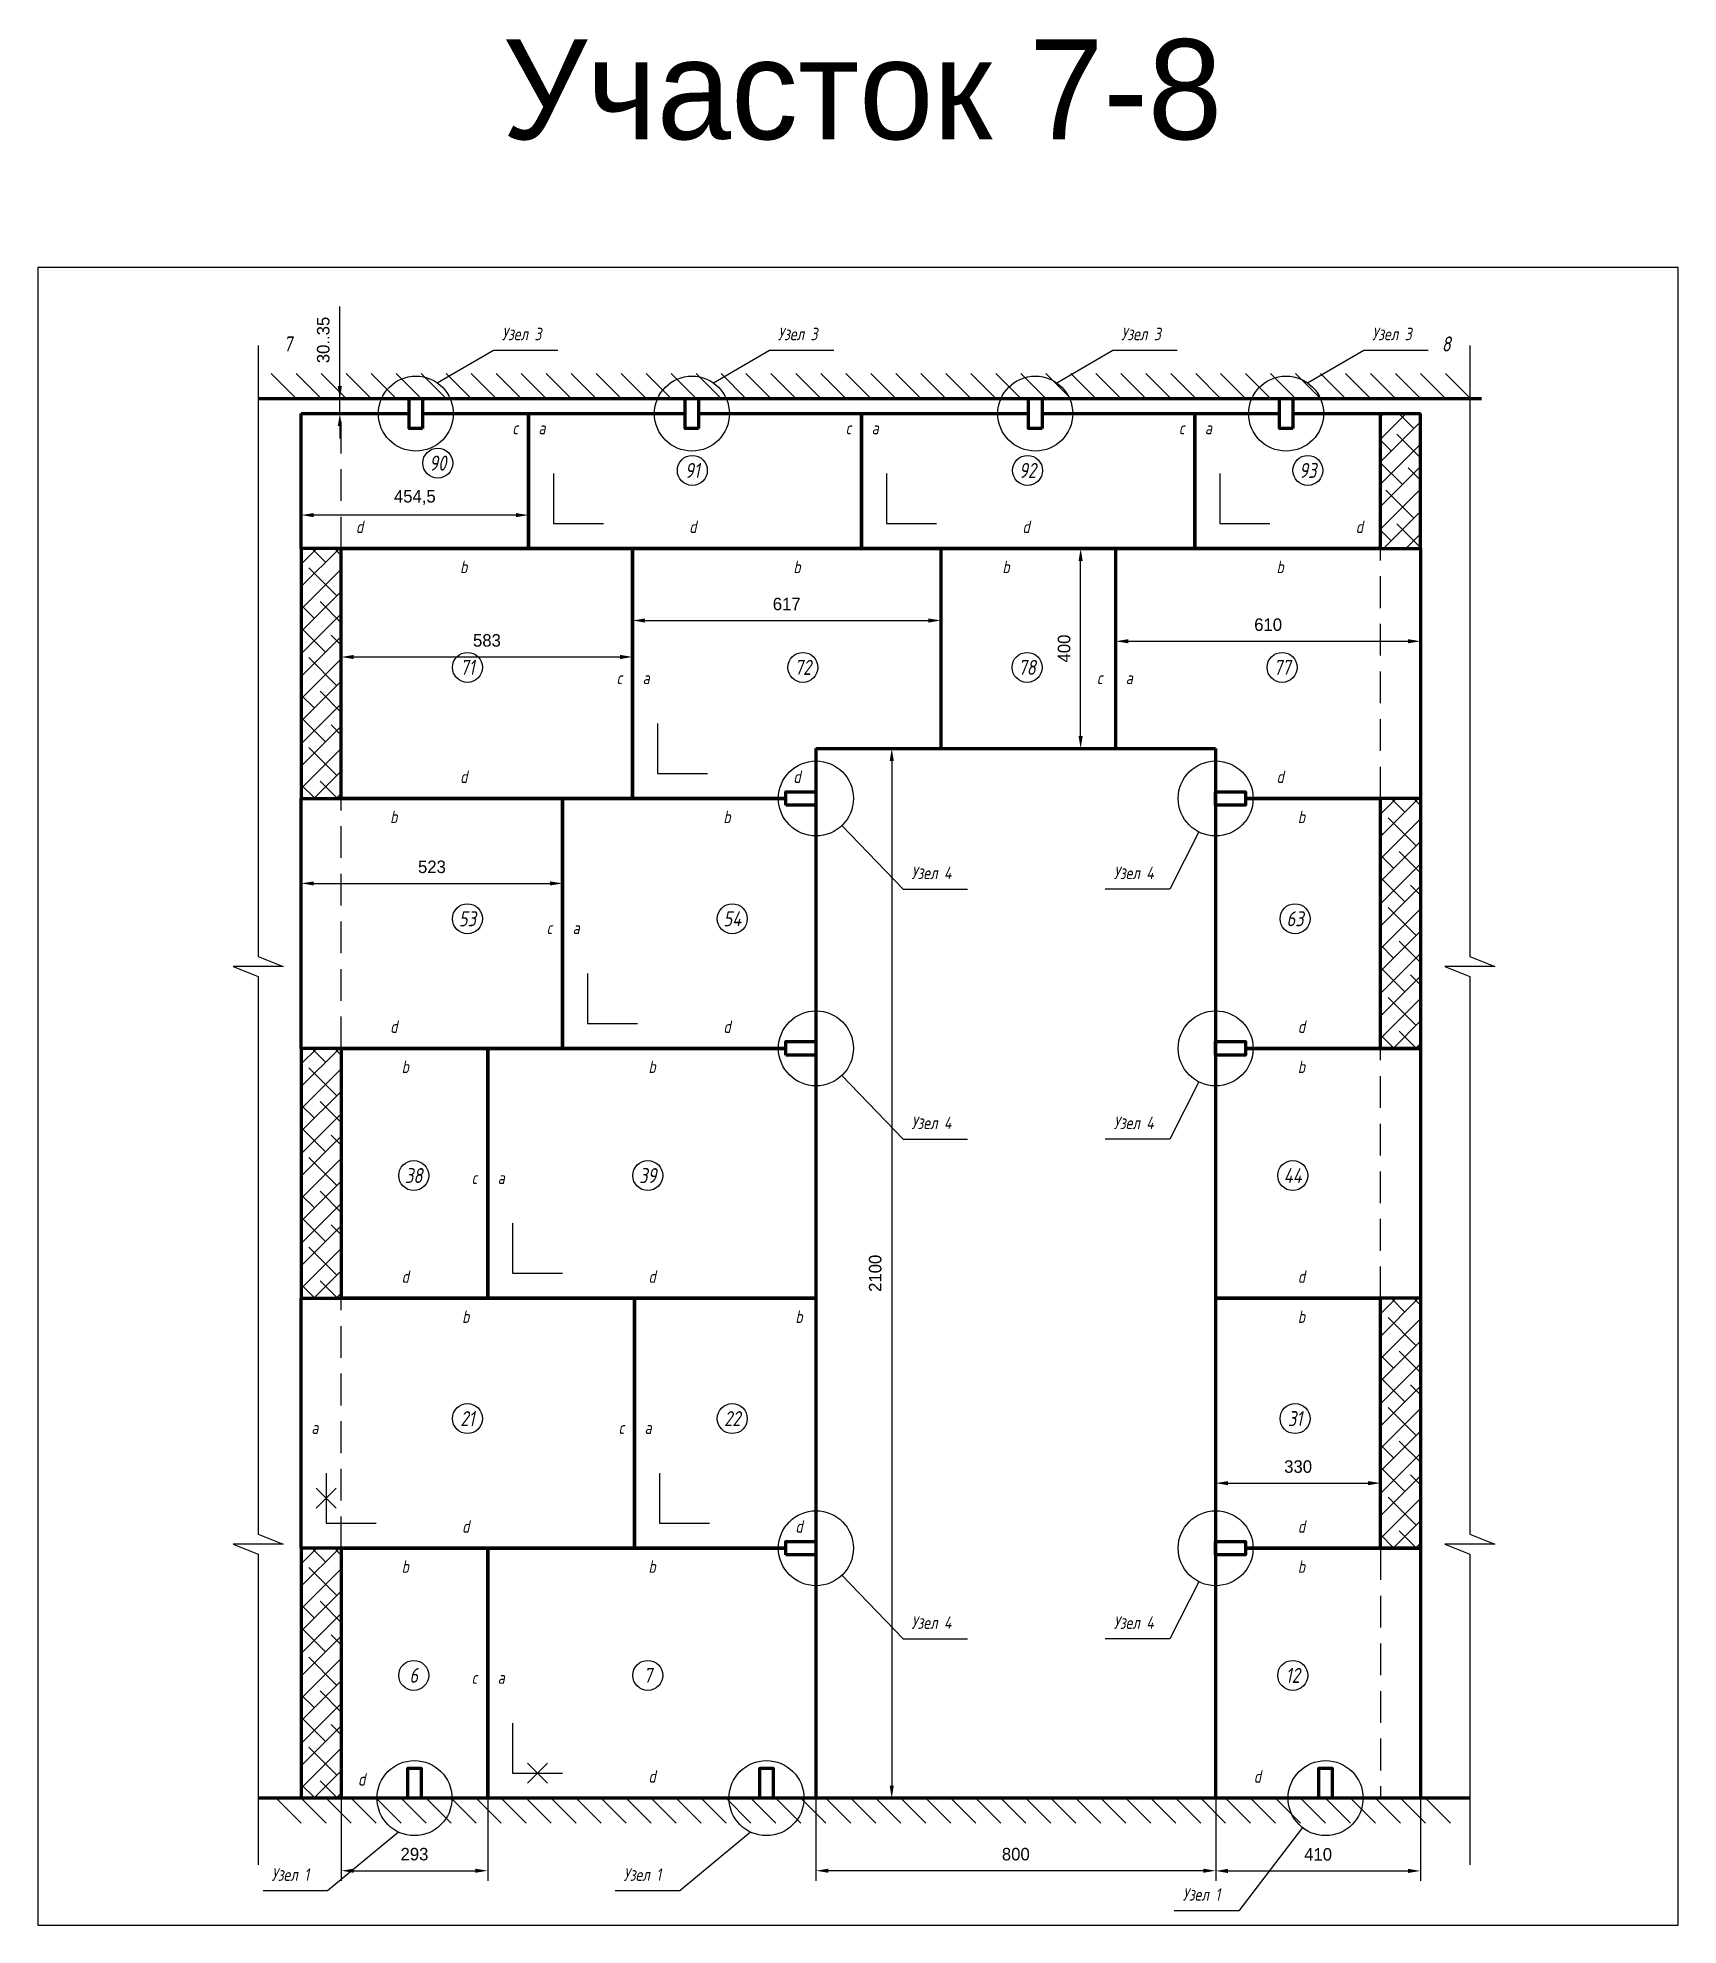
# Model space of a CAD drawing. Header units: millimetres. Extents: x 2143 to 79549, y -71394 to 24143.
# Drawn here: x 62308 to 65591, y -11571 to -7794 of the extents above; entities that cross this region are included whole.
import ezdxf
from ezdxf.enums import TextEntityAlignment as Align

# ---------------------------------------------------------------- set-up
doc = ezdxf.new("R2010")
doc.units = ezdxf.units.MM
doc.header["$PDMODE"] = 34
doc.header["$PDSIZE"] = 50
doc.linetypes.add('DASHED', pattern=[19.05, 12.7, -6.35])
doc.layers.add('01 Перегородки', color=7, linetype='Continuous')
doc.layers.add('100 noprint', color=1, linetype='Continuous', plot=False)
doc.styles.get("Standard").update_dxf_attribs({"font": 'Ubuntu-R.ttf'})
doc.styles.add('ГОСТ-ISOCPEUR', font='isocpeui.ttf', dxfattribs={"width": 0.8})
doc.dimstyles.new('ISO-25', dxfattribs={"dimtxt": 2.5, "dimasz": 2.5, "dimexe": 1.25, "dimexo": 0.625, "dimtad": 1, "dimtxsty": 'Standard', "dimcen": 2.5, "dimadec": 0, "dimazin": 0, "dimtfac": 1, "dimtmove": 0, "dimatfit": 3, "dimfxl": 1, "dimarcsym": 0})

msp = doc.modelspace()

# ---------------------------------------------------------------- texts
at = {"layer": '01 Перегородки', "linetype": 'Continuous', "style": 'ГОСТ-ISOCPEUR', "width": 0.8}
for s, p in [('Узел 3', (63236.963, -8399.436)), ('Узел 3', (63789.491, -8399.436)), ('Узел 3', (64476.648, -8399.436)), ('Узел 3', (64978.696, -8399.436)), ('Узел 4', (64056.654, -9477.63)), ('Узел 4', (64461.508, -9477.63)), ('Узел 4', (64056.654, -9977.63)), ('Узел 4', (64461.508, -9977.63)), ('Узел 4', (64056.654, -10977.63)), ('Узел 4', (64461.508, -10977.63)), ('Узел 1', (62776.126, -11481.736)), ('Узел 1', (63480.655, -11481.736)), ('Узел 1', (64599.626, -11521.32))]:
    msp.add_text(s, height=25, dxfattribs=at).set_placement(p)
at = {"layer": '01 Перегородки', "style": 'ГОСТ-ISOCPEUR', "width": 0.8}
for s, height, p in [('7', 30, (62808.537, -8406.742)), ('8', 30, (65127.218, -8406.742)), ('c', 25, (63263.653, -8575.001)), ('a', 25, (63317.163, -8575.001)), ('c', 25, (63930.653, -8575.001)), ('a', 25, (63984.163, -8575.001)), ('c', 25, (64597.653, -8575.001)), ('a', 25, (64651.163, -8575.001)), ('90', 30, (63108.755, -8645.244)), ('91', 30, (63618.215, -8659.879)), ('92', 30, (64289.11, -8659.879)), ('93', 30, (64850.031, -8659.879)), ('d', 25, (62952.227, -8772.677)), ('d', 25, (63619.227, -8772.677)), ('d', 25, (64286.227, -8772.677)), ('d', 25, (64953.227, -8772.677)), ('b', 25, (63160.727, -8852.902)), ('b', 25, (63827.727, -8852.902)), ('b', 25, (64246.057, -8852.902)), ('b', 25, (64794.727, -8852.902)), ('71', 30, (63168.087, -9053.874)), ('72', 30, (63839.386, -9053.874)), ('78', 30, (64288.139, -9053.874)), ('77', 30, (64798.608, -9053.874)), ('c', 25, (63472.153, -9075.001)), ('a', 25, (63525.663, -9075.001)), ('c', 25, (64433.447, -9075.001)), ('a', 25, (64492.663, -9075.001)), ('d', 25, (63160.727, -9272.677)), ('d', 25, (63827.727, -9272.677)), ('d', 25, (64794.727, -9272.677)), ('b', 25, (63020.727, -9352.902)), ('b', 25, (63687.727, -9352.902)), ('b', 25, (64837.389, -9352.902)), ('53', 30, (63168.087, -9556.849)), ('54', 30, (63698.177, -9556.849)), ('63', 30, (64824.466, -9556.849)), ('c', 25, (63332.153, -9575.001)), ('a', 25, (63385.663, -9575.001)), ('d', 25, (63020.727, -9772.677)), ('d', 25, (63687.727, -9772.677)), ('d', 25, (64837.389, -9772.677)), ('b', 25, (63043.745, -9852.902)), ('b', 25, (63537.727, -9852.902)), ('b', 25, (64837.389, -9852.902)), ('38', 30, (63060.594, -10070.571)), ('c', 25, (63182.153, -10075.001)), ('a', 25, (63235.663, -10075.001)), ('39', 30, (63529.069, -10070.571)), ('44', 30, (64819.855, -10070.571)), ('d', 25, (63043.745, -10272.677)), ('d', 25, (63537.727, -10272.677)), ('d', 25, (64837.389, -10272.677)), ('b', 25, (63831.727, -10352.902)), ('b', 25, (64837.389, -10352.902)), ('21', 30, (63168.087, -10556.849)), ('a', 25, (63529.663, -10575.001)), ('22', 30, (63698.177, -10556.849)), ('31', 30, (64824.466, -10556.849)), ('d', 25, (63831.727, -10772.677)), ('d', 25, (64837.389, -10772.677)), ('b', 25, (63043.745, -10852.902)), ('b', 25, (63537.727, -10852.902)), ('b', 25, (64837.389, -10852.902)), ('6', 30, (63060.594, -11070.571)), ('7', 30, (63529.069, -11070.571)), ('12', 30, (64819.855, -11070.571)), ('c', 25, (63182.153, -11075.001)), ('a', 25, (63235.663, -11075.001)), ('d', 25, (62956.423, -11278.377)), ('d', 25, (63537.727, -11272.677)), ('d', 25, (64749.154, -11272.677))]:
    msp.add_text(s, height=height, dxfattribs=at).set_placement(p, align=Align.MIDDLE)
at = {"layer": '100 noprint', "color": 1}
msp.add_text('Участок 7-8', height=200, dxfattribs=at).set_placement((63237.827, -7997.214))

# ---------------------------------------------------------------- blocks, each defined once
blk = doc.blocks.new('плита')
at = {"lineweight": 70}
blk.add_lwpolyline([(0, 500), (667, 500), (667, 0), (0, 0)], close=True, dxfattribs=at)
blk.add_lwpolyline([(50, 150), (50, 50), (150, 50)])
at = {"style": 'ГОСТ-ISOCPEUR', "width": 0.8}
for s, p in [('b', (329.1, 463.3)), ('a', (27.1, 241.2)), ('c', (640.6, 241.2)), ('d', (329.1, 43.5))]:
    blk.add_text(s, height=25, dxfattribs=at).set_placement(p, align=Align.MIDDLE)
blk = doc.blocks.new('подрезка')
for p, q in [((-20, 20), (20, -20)), ((20, 20), (-20, -20))]:
    blk.add_line(p, q)
blk = doc.blocks.new('*D304')
at = {"layer": '01 Перегородки', "color": 0, "lineweight": -2}
for p, q in [((64215.6, -9216.2), (63997.3, -9216.2)), ((64017.3, -9241.2), (64017.3, -11291.2)), ((64215.6, -11316.2), (63997.3, -11316.2))]:
    blk.add_line(p, q, dxfattribs=at)
at = {"layer": '01 Перегородки', "color": 0}
for points in [[(64021.5, -9241.2), (64013.2, -9241.2), (64017.3, -9216.2)], [(64013.2, -11291.2), (64021.5, -11291.2), (64017.3, -11316.2)]]:
    blk.add_solid(points, dxfattribs=at)
at = {"layer": 'Defpoints', "color": 0}
for p in [(64215.6, -9216.2), (64017.3, -11316.2), (64215.6, -11316.2)]:
    blk.add_point(p, dxfattribs=at)
at = {"layer": '01 Перегородки', "color": 0, "insert": (63984.3, -10266.2), "char_height": 25, "attachment_point": 5, "rotation": 90}
blk.add_mtext('2100', dxfattribs=at)
blk = doc.blocks.new('*D305')
at = {"layer": '01 Перегородки', "color": 0, "lineweight": -2}
for p, q in [((64665.6, -11316.2), (64665.6, -11481.8)), ((65075.6, -11316.2), (65075.6, -11481.8)), ((64690.6, -11461.8), (65050.6, -11461.8))]:
    blk.add_line(p, q, dxfattribs=at)
at = {"layer": '01 Перегородки', "color": 0}
for points in [[(64690.6, -11457.7), (64690.6, -11466), (64665.6, -11461.8)], [(65050.6, -11466), (65050.6, -11457.7), (65075.6, -11461.8)]]:
    blk.add_solid(points, dxfattribs=at)
at = {"layer": 'Defpoints', "color": 0}
for p in [(64665.6, -11316.2), (65075.6, -11316.2), (65075.6, -11461.8)]:
    blk.add_point(p, dxfattribs=at)
at = {"layer": '01 Перегородки', "color": 0, "insert": (64870.6, -11428.8), "char_height": 25, "attachment_point": 5}
blk.add_mtext('410', dxfattribs=at)
blk = doc.blocks.new('*D306')
at = {"layer": '01 Перегородки', "color": 0, "lineweight": -2}
for p, q in [((63865.6, -11316.2), (63865.6, -11481.4)), ((64665.6, -11316.2), (64665.6, -11481.4)), ((64640.6, -11461.4), (63890.6, -11461.4))]:
    blk.add_line(p, q, dxfattribs=at)
at = {"layer": '01 Перегородки', "color": 0}
for points in [[(63890.6, -11457.3), (63890.6, -11465.6), (63865.6, -11461.4)], [(64640.6, -11465.6), (64640.6, -11457.3), (64665.6, -11461.4)]]:
    blk.add_solid(points, dxfattribs=at)
at = {"layer": 'Defpoints', "color": 0}
for p in [(63865.6, -11316.2), (64665.6, -11316.2), (63865.6, -11461.4)]:
    blk.add_point(p, dxfattribs=at)
at = {"layer": '01 Перегородки', "color": 0, "insert": (64265.6, -11428.4), "char_height": 25, "attachment_point": 5}
blk.add_mtext('800', dxfattribs=at)
blk = doc.blocks.new('*D309')
at = {"layer": '01 Перегородки', "color": 0, "lineweight": -2}
for p, q in [((62912.7, -8546.2), (62912.7, -8331.7)), ((62835.6, -8516.2), (62932.7, -8516.2)), ((62912.7, -8546.2), (62912.7, -8516.2)), ((62835.6, -8546.2), (62932.7, -8546.2)), ((62912.7, -8571.2), (62912.7, -8596.2))]:
    blk.add_line(p, q, dxfattribs=at)
at = {"layer": '01 Перегородки', "color": 0}
for points in [[(62908.5, -8491.2), (62916.9, -8491.2), (62912.7, -8516.2)], [(62916.9, -8571.2), (62908.5, -8571.2), (62912.7, -8546.2)]]:
    blk.add_solid(points, dxfattribs=at)
at = {"layer": 'Defpoints', "color": 0}
for p in [(62835.6, -8516.2), (62912.7, -8516.2), (62835.6, -8546.2)]:
    blk.add_point(p, dxfattribs=at)
at = {"layer": '01 Перегородки', "color": 0, "insert": (62879.6, -8398.9), "char_height": 25, "attachment_point": 5, "rotation": 90}
blk.add_mtext('30..35', dxfattribs=at)
blk = doc.blocks.new('*D329')
at = {"layer": '01 Перегородки', "color": 0, "lineweight": -2}
for p, q in [((62915.6, -11316.2), (62915.6, -11481.4)), ((63208.6, -11316.2), (63208.6, -11481.4)), ((62940.6, -11461.4), (63183.6, -11461.4))]:
    blk.add_line(p, q, dxfattribs=at)
at = {"layer": '01 Перегородки', "color": 0}
for points in [[(62940.6, -11457.3), (62940.6, -11465.6), (62915.6, -11461.4)], [(63183.6, -11465.6), (63183.6, -11457.3), (63208.6, -11461.4)]]:
    blk.add_solid(points, dxfattribs=at)
at = {"layer": 'Defpoints', "color": 0}
for p in [(62915.6, -11316.2), (63208.6, -11316.2), (63208.6, -11461.4)]:
    blk.add_point(p, dxfattribs=at)
at = {"layer": '01 Перегородки', "color": 0, "insert": (63062.1, -11428.4), "char_height": 25, "attachment_point": 5}
blk.add_mtext('293', dxfattribs=at)
blk = doc.blocks.new('*D337')
at = {"layer": '01 Перегородки', "color": 0, "lineweight": -2}
for p, q in [((64665.6, -10816.2), (64665.6, -10666)), ((64690.6, -10686), (64970.6, -10686)), ((64995.6, -10816.2), (64995.6, -10666))]:
    blk.add_line(p, q, dxfattribs=at)
at = {"layer": '01 Перегородки', "color": 0}
for points in [[(64690.6, -10681.9), (64690.6, -10690.2), (64665.6, -10686)], [(64970.6, -10690.2), (64970.6, -10681.9), (64995.6, -10686)]]:
    blk.add_solid(points, dxfattribs=at)
at = {"layer": 'Defpoints', "color": 0}
for p in [(64995.6, -10686), (64665.6, -10816.2), (64995.6, -10816.2)]:
    blk.add_point(p, dxfattribs=at)
at = {"layer": '01 Перегородки', "color": 0, "insert": (64830.6, -10653), "char_height": 25, "attachment_point": 5}
blk.add_mtext('330', dxfattribs=at)
blk = doc.blocks.new('*D341')
at = {"layer": '01 Перегородки', "color": 0, "lineweight": -2}
for p, q in [((62915.6, -9316.2), (62915.6, -9013.1)), ((63498.6, -9316.2), (63498.6, -9013.1)), ((62940.6, -9033.1), (63473.6, -9033.1))]:
    blk.add_line(p, q, dxfattribs=at)
at = {"layer": '01 Перегородки', "color": 0}
for points in [[(62940.6, -9029), (62940.6, -9037.3), (62915.6, -9033.1)], [(63473.6, -9037.3), (63473.6, -9029), (63498.6, -9033.1)]]:
    blk.add_solid(points, dxfattribs=at)
at = {"layer": 'Defpoints', "color": 0}
for p in [(63498.6, -9033.1), (62915.6, -9316.2), (63498.6, -9316.2)]:
    blk.add_point(p, dxfattribs=at)
at = {"layer": '01 Перегородки', "color": 0, "insert": (63207.1, -9000.1), "char_height": 25, "attachment_point": 5}
blk.add_mtext('583', dxfattribs=at)
blk = doc.blocks.new('*D342')
at = {"layer": '01 Перегородки', "color": 0, "lineweight": -2}
for p, q in [((63498.6, -9315.6), (63498.6, -8940.1)), ((64115.6, -9216.2), (64115.6, -8940.1)), ((63523.6, -8960.1), (64090.6, -8960.1))]:
    blk.add_line(p, q, dxfattribs=at)
at = {"layer": '01 Перегородки', "color": 0}
for points in [[(63523.6, -8956), (63523.6, -8964.3), (63498.6, -8960.1)], [(64090.6, -8964.3), (64090.6, -8956), (64115.6, -8960.1)]]:
    blk.add_solid(points, dxfattribs=at)
at = {"layer": 'Defpoints', "color": 0}
for p in [(64115.6, -8960.1), (64115.6, -9216.2), (63498.6, -9315.6)]:
    blk.add_point(p, dxfattribs=at)
at = {"layer": '01 Перегородки', "color": 0, "insert": (63807.1, -8927.3), "char_height": 25, "attachment_point": 5}
blk.add_mtext('617', dxfattribs=at)
blk = doc.blocks.new('*D344')
at = {"layer": '01 Перегородки', "color": 0, "lineweight": -2}
for p, q in [((64465.6, -9216.2), (64465.6, -8981.7)), ((65075.6, -9216.2), (65075.6, -8981.7)), ((64490.6, -9001.7), (65050.6, -9001.7))]:
    blk.add_line(p, q, dxfattribs=at)
at = {"layer": '01 Перегородки', "color": 0}
for points in [[(64490.6, -8997.5), (64490.6, -9005.8), (64465.6, -9001.7)], [(65050.6, -9005.8), (65050.6, -8997.5), (65075.6, -9001.7)]]:
    blk.add_solid(points, dxfattribs=at)
at = {"layer": 'Defpoints', "color": 0}
for p in [(65075.6, -9001.7), (64465.6, -9216.2), (65075.6, -9216.2)]:
    blk.add_point(p, dxfattribs=at)
at = {"layer": '01 Перегородки', "color": 0, "insert": (64770.6, -8968.6), "char_height": 25, "attachment_point": 5}
blk.add_mtext('610', dxfattribs=at)
blk = doc.blocks.new('*D345')
at = {"layer": '01 Перегородки', "color": 0, "lineweight": -2}
for p, q in [((62835.6, -9566.2), (62835.6, -9466.1)), ((63358.6, -9566.2), (63358.6, -9466.1)), ((62860.6, -9486.1), (63333.6, -9486.1))]:
    blk.add_line(p, q, dxfattribs=at)
at = {"layer": '01 Перегородки', "color": 0}
for points in [[(62860.6, -9482), (62860.6, -9490.3), (62835.6, -9486.1)], [(63333.6, -9490.3), (63333.6, -9482), (63358.6, -9486.1)]]:
    blk.add_solid(points, dxfattribs=at)
at = {"layer": 'Defpoints', "color": 0}
for p in [(63358.6, -9486.1), (62835.6, -9566.2), (63358.6, -9566.2)]:
    blk.add_point(p, dxfattribs=at)
at = {"layer": '01 Перегородки', "color": 0, "insert": (63097.1, -9453.1), "char_height": 25, "attachment_point": 5}
blk.add_mtext('523', dxfattribs=at)
blk = doc.blocks.new('*D349')
at = {"layer": '01 Перегородки', "color": 0, "lineweight": -2}
for p, q in [((64265.6, -8816.2), (64415.4, -8816.2)), ((64395.4, -9191.2), (64395.4, -8841.2)), ((64265.6, -9216.2), (64415.4, -9216.2))]:
    blk.add_line(p, q, dxfattribs=at)
at = {"layer": '01 Перегородки', "color": 0}
for points in [[(64399.5, -8841.2), (64391.2, -8841.2), (64395.4, -8816.2)], [(64391.2, -9191.2), (64399.5, -9191.2), (64395.4, -9216.2)]]:
    blk.add_solid(points, dxfattribs=at)
at = {"layer": 'Defpoints', "color": 0}
for p in [(64265.6, -8816.2), (64395.4, -8816.2), (64265.6, -9216.2)]:
    blk.add_point(p, dxfattribs=at)
at = {"layer": '01 Перегородки', "color": 0, "insert": (64362.3, -9016.2), "char_height": 25, "attachment_point": 5, "rotation": 90}
blk.add_mtext('400', dxfattribs=at)
blk = doc.blocks.new('*D352')
at = {"layer": '01 Перегородки', "color": 0, "lineweight": -2}
for p, q in [((62835.6, -8816.2), (62835.6, -8729.3)), ((63265.1, -8749.3), (62860.6, -8749.3)), ((63290.1, -8816.2), (63290.1, -8729.3))]:
    blk.add_line(p, q, dxfattribs=at)
at = {"layer": '01 Перегородки', "color": 0}
for points in [[(62860.6, -8745.1), (62860.6, -8753.4), (62835.6, -8749.3)], [(63265.1, -8753.4), (63265.1, -8745.1), (63290.1, -8749.3)]]:
    blk.add_solid(points, dxfattribs=at)
at = {"layer": 'Defpoints', "color": 0}
for p in [(62835.6, -8749.3), (62835.6, -8816.2), (63290.1, -8816.2)]:
    blk.add_point(p, dxfattribs=at)
at = {"layer": '01 Перегородки', "color": 0, "insert": (63062.8, -8713.9), "char_height": 25, "attachment_point": 5}
blk.add_mtext('454,5', dxfattribs=at)

# ---------------------------------------------------------------- dimensions: what is measured, and where the dimension line sits
at = {"layer": '01 Перегородки'}
dim = msp.add_linear_dim(base=(62912.703, -8516.191), p1=(62835.592, -8546.191), p2=(62835.592, -8516.191), angle=90, text='30..35', dimstyle='ISO-25', override={"dimtxt": 25, "dimasz": 25, "dimexe": 20, "dimexo": 0, "dimgap": 20}, dxfattribs=at)
dim.commit()
dim.dimension.update_dxf_attribs({"geometry": '*D309', "text_midpoint": (62879.644, -8398.933)})
for base, p1, p2, picture, middle in [((62835.592, -8749.283), (63290.092, -8816.191), (62835.592, -8816.191), '*D352', (63062.842, -8749.283)), ((64115.592, -8960.141), (63498.592, -9315.566), (64115.592, -9216.191), '*D342', (63807.092, -8960.141)), ((63498.592, -9033.132, -215.488), (62915.592, -9316.191), (63498.592, -9316.191), '*D341', (63207.092, -9033.132, -215.488)), ((64995.592, -10686.024), (64665.592, -10816.191), (64995.592, -10816.191), '*D337', (64830.592, -10686.024))]:
    dim = msp.add_linear_dim(base=base, p1=p1, p2=p2, dimstyle='ISO-25', override={"dimtxt": 25, "dimasz": 25, "dimexe": 20, "dimexo": 0, "dimgap": 20}, dxfattribs=at)
    dim.commit()
    dim.dimension.update_dxf_attribs({"geometry": picture, "text_midpoint": middle, "dimtype": 160})
for base, p1, p2, picture, middle in [((64395.372, -8816.191), (64265.592, -9216.191), (64265.592, -8816.191), '*D349', (64395.372, -9016.191)), ((64017.318, -11316.191), (64215.592, -9216.191), (64215.592, -11316.191), '*D304', (64017.318, -10266.191))]:
    dim = msp.add_linear_dim(base=base, p1=p1, p2=p2, angle=90, dimstyle='ISO-25', override={"dimtxt": 25, "dimasz": 25, "dimexe": 20, "dimexo": 0, "dimgap": 20}, dxfattribs=at)
    dim.commit()
    dim.dimension.update_dxf_attribs({"geometry": picture, "text_midpoint": middle, "dimtype": 160})
for base, p1, p2, picture, middle in [((65075.592, -9001.675), (64465.592, -9216.191), (65075.592, -9216.191), '*D344', (64770.592, -8968.616)), ((63358.592, -9486.145), (62835.592, -9566.191), (63358.592, -9566.191), '*D345', (63097.092, -9453.086)), ((63208.592, -11461.417), (62915.592, -11316.191), (63208.592, -11316.191), '*D329', (63062.092, -11428.358)), ((63865.592, -11461.417), (64665.592, -11316.191), (63865.592, -11316.191), '*D306', (64265.592, -11428.358)), ((65075.592, -11461.834), (64665.592, -11316.191), (65075.592, -11316.191), '*D305', (64870.592, -11428.775))]:
    dim = msp.add_linear_dim(base=base, p1=p1, p2=p2, dimstyle='ISO-25', override={"dimtxt": 25, "dimasz": 25, "dimexe": 20, "dimexo": 0, "dimgap": 20}, dxfattribs=at)
    dim.commit()
    dim.dimension.update_dxf_attribs({"geometry": picture, "text_midpoint": middle})

# ---------------------------------------------------------------- hatches: boundary and pattern name
at = {"layer": '01 Перегородки'}
h = msp.add_hatch(dxfattribs=at)
h.set_pattern_fill('ANSI38', color=256, scale=10, style=0)
h.paths.add_polyline_path([(65075.592, -8816.191), (65075.592, -8546.191), (64995.592, -8546.191), (64995.592, -8816.191)])
h = msp.add_hatch(dxfattribs=at)
h.set_pattern_fill('ANSI38', color=256, scale=10, style=0)
h.set_pattern_definition([(45, (0, 2000), (-22.45064, 22.45064), []), (135, (0, 2000), (-67.351921, 22.45064), [79.375, -47.625])])
h.paths.add_polyline_path([(62915.592, -9316.191), (62915.592, -8816.191), (62835.592, -8816.191), (62835.592, -9316.191)])
h = msp.add_hatch(dxfattribs=at)
h.set_pattern_fill('ANSI38', color=256, scale=10, style=0)
h.set_pattern_definition([(45, (2160, 1500), (-22.45064, 22.45064), []), (135, (2160, 1500), (-67.351921, 22.45064), [79.375, -47.625])])
h.paths.add_polyline_path([(65075.592, -9816.191), (65075.592, -9316.191), (64995.592, -9316.191), (64995.592, -9816.191)])
h = msp.add_hatch(dxfattribs=at)
h.set_pattern_fill('ANSI38', color=256, scale=10, style=0)
h.set_pattern_definition([(45, (0, 1000), (-22.45064, 22.45064), []), (135, (0, 1000), (-67.351921, 22.45064), [79.375, -47.625])])
h.paths.add_polyline_path([(62915.592, -10316.191), (62915.592, -9816.191), (62835.592, -9816.191), (62835.592, -10316.191)])
h = msp.add_hatch(dxfattribs=at)
h.set_pattern_fill('ANSI38', color=256, scale=10, style=0)
h.set_pattern_definition([(45, (2160, 500), (-22.45064, 22.45064), []), (135, (2160, 500), (-67.351921, 22.45064), [79.375, -47.625])])
h.paths.add_polyline_path([(65075.592, -10816.191), (65075.592, -10316.191), (64995.592, -10316.191), (64995.592, -10816.191)])
h = msp.add_hatch(dxfattribs=at)
h.set_pattern_fill('ANSI38', color=256, scale=10, style=0)
h.paths.add_polyline_path([(62915.592, -11316.191), (62915.592, -10816.191), (62835.592, -10816.191), (62835.592, -11316.191)])

# ---------------------------------------------------------------- linework, layer by layer
for p, q in [((62775.592, -8466.191), (62825.592, -8516.191)), ((62825.592, -8466.191), (62875.592, -8516.191)), ((62875.592, -8466.191), (62925.592, -8516.191)), ((62925.592, -8466.191), (62975.592, -8516.191)), ((62975.592, -8466.191), (63025.592, -8516.191)), ((63025.592, -8466.191), (63075.592, -8516.191)), ((63075.592, -8466.191), (63125.592, -8516.191)), ((63125.592, -8466.191), (63175.592, -8516.191)), ((63175.592, -8466.191), (63225.592, -8516.191)), ((63225.592, -8466.191), (63275.592, -8516.191)), ((63275.592, -8466.191), (63325.592, -8516.191)), ((63325.592, -8466.191), (63375.592, -8516.191)), ((63375.592, -8466.191), (63425.592, -8516.191)), ((63425.592, -8466.191), (63475.592, -8516.191)), ((63475.592, -8466.191), (63525.592, -8516.191)), ((63525.592, -8466.191), (63575.592, -8516.191)), ((63575.592, -8466.191), (63625.592, -8516.191)), ((63625.592, -8466.191), (63675.592, -8516.191)), ((63675.592, -8466.191), (63725.592, -8516.191)), ((63725.592, -8466.191), (63775.592, -8516.191)), ((63775.592, -8466.191), (63825.592, -8516.191)), ((63825.592, -8466.191), (63875.592, -8516.191)), ((63875.592, -8466.191), (63925.592, -8516.191)), ((63925.592, -8466.191), (63975.592, -8516.191)), ((63975.592, -8466.191), (64025.592, -8516.191)), ((64025.592, -8466.191), (64075.592, -8516.191)), ((64075.592, -8466.191), (64125.592, -8516.191)), ((64125.592, -8466.191), (64175.592, -8516.191)), ((64175.592, -8466.191), (64225.592, -8516.191)), ((64225.592, -8466.191), (64275.592, -8516.191)), ((64275.592, -8466.191), (64325.592, -8516.191)), ((64325.592, -8466.191), (64375.592, -8516.191)), ((64375.592, -8466.191), (64425.592, -8516.191)), ((64425.592, -8466.191), (64475.592, -8516.191)), ((64475.592, -8466.191), (64525.592, -8516.191)), ((64525.592, -8466.191), (64575.592, -8516.191)), ((64575.592, -8466.191), (64625.592, -8516.191)), ((64625.592, -8466.191), (64675.592, -8516.191)), ((64675.592, -8466.191), (64725.592, -8516.191)), ((64725.592, -8466.191), (64775.592, -8516.191)), ((64775.592, -8466.191), (64825.592, -8516.191)), ((64825.592, -8466.191), (64875.592, -8516.191)), ((64875.592, -8466.191), (64925.592, -8516.191)), ((64925.592, -8466.191), (64975.592, -8516.191)), ((64975.592, -8466.191), (65025.592, -8516.191)), ((65025.592, -8466.191), (65075.592, -8516.191)), ((65075.592, -8466.191), (65125.592, -8516.191)), ((65125.592, -8466.191), (65175.592, -8516.191)), ((62785.592, -11316.191), (62835.592, -11366.191)), ((62835.592, -11316.191), (62885.592, -11366.191)), ((62885.592, -11316.191), (62935.592, -11366.191)), ((62935.592, -11316.191), (62985.592, -11366.191)), ((62985.592, -11316.191), (63035.592, -11366.191)), ((63035.592, -11316.191), (63085.592, -11366.191)), ((63085.592, -11316.191), (63135.592, -11366.191)), ((63135.592, -11316.191), (63185.592, -11366.191)), ((63185.592, -11316.191), (63235.592, -11366.191)), ((63235.592, -11316.191), (63285.592, -11366.191)), ((63285.592, -11316.191), (63335.592, -11366.191)), ((63335.592, -11316.191), (63385.592, -11366.191)), ((63385.592, -11316.191), (63435.592, -11366.191)), ((63435.592, -11316.191), (63485.592, -11366.191)), ((63485.592, -11316.191), (63535.592, -11366.191)), ((63535.592, -11316.191), (63585.592, -11366.191)), ((63585.592, -11316.191), (63635.592, -11366.191)), ((63635.592, -11316.191), (63685.592, -11366.191)), ((63685.592, -11316.191), (63735.592, -11366.191)), ((63735.592, -11316.191), (63785.592, -11366.191)), ((63785.592, -11316.191), (63835.592, -11366.191)), ((63835.592, -11316.191), (63885.592, -11366.191)), ((63885.592, -11316.191), (63935.592, -11366.191)), ((63935.592, -11316.191), (63985.592, -11366.191)), ((63985.592, -11316.191), (64035.592, -11366.191)), ((64035.592, -11316.191), (64085.592, -11366.191)), ((64085.592, -11316.191), (64135.592, -11366.191)), ((64135.592, -11316.191), (64185.592, -11366.191)), ((64185.592, -11316.191), (64235.592, -11366.191)), ((64235.592, -11316.191), (64285.592, -11366.191)), ((64285.592, -11316.191), (64335.592, -11366.191)), ((64335.592, -11316.191), (64385.592, -11366.191)), ((64385.592, -11316.191), (64435.592, -11366.191)), ((64435.592, -11316.191), (64485.592, -11366.191)), ((64485.592, -11316.191), (64535.592, -11366.191)), ((64535.592, -11316.191), (64585.592, -11366.191)), ((64585.592, -11316.191), (64635.592, -11366.191)), ((64635.592, -11316.191), (64685.592, -11366.191)), ((64685.592, -11316.191), (64735.592, -11366.191)), ((64735.592, -11316.191), (64785.592, -11366.191)), ((64785.592, -11316.191), (64835.592, -11366.191)), ((64835.592, -11316.191), (64885.592, -11366.191)), ((64885.592, -11316.191), (64935.592, -11366.191)), ((64935.592, -11316.191), (64985.592, -11366.191)), ((64985.592, -11316.191), (65035.592, -11366.191)), ((65035.592, -11316.191), (65085.592, -11366.191)), ((65085.592, -11316.191), (65135.592, -11366.191))]:
    msp.add_line(p, q, dxfattribs=at)
at = {"layer": '01 Перегородки', "lineweight": 70}
for p, q in [((62749.21, -8516.191), (65197.662, -8516.191)), ((62835.592, -8816.191), (62835.592, -8546.191)), ((62835.592, -8546.191), (63051.341, -8546.191)), ((63078.341, -8546.191), (63603.869, -8546.191)), ((63630.869, -8546.191), (64291.025, -8546.191)), ((64318.025, -8546.191), (64793.074, -8546.191)), ((64820.074, -8546.191), (65075.592, -8546.191)), ((64995.592, -8816.191), (64995.592, -8546.191)), ((65075.592, -8816.191), (65075.592, -8546.191)), ((62835.592, -8816.191), (62835.592, -9316.191)), ((62915.592, -8816.191), (63498.592, -8816.191)), ((62915.592, -9316.191), (62915.592, -8816.191)), ((63498.592, -8816.191), (63498.592, -9316.191)), ((63498.592, -8816.191), (64165.592, -8816.191)), ((63498.592, -9316.191), (63498.592, -8816.191)), ((64115.592, -8816.191), (64115.592, -9216.191)), ((64165.592, -8816.191), (64465.592, -8816.191)), ((64465.592, -9216.191), (64465.592, -8816.191)), ((64465.592, -9216.191), (64465.592, -8816.191)), ((64465.592, -8816.191), (65075.592, -8816.191)), ((65075.592, -8816.191), (65075.592, -9316.191)), ((63865.592, -9216.191), (63865.592, -11316.191)), ((63865.592, -9216.191), (64665.592, -9216.191)), ((64665.592, -9216.191), (64665.592, -11316.191)), ((62835.592, -9316.191), (63358.592, -9316.191)), ((62835.592, -9816.191), (62835.592, -9316.191)), ((63498.592, -9316.191), (62915.592, -9316.191)), ((63358.592, -9316.191), (63358.592, -9816.191)), ((63805.592, -9316.191), (63498.592, -9316.191)), ((65075.592, -9316.191), (64725.592, -9316.191)), ((64995.592, -9816.191), (64995.592, -9316.191)), ((65075.592, -9316.191), (65075.592, -9816.191)), ((62835.592, -9816.191), (62835.592, -10316.191)), ((63358.592, -9816.191), (62835.592, -9816.191)), ((62915.592, -9816.191), (62915.592, -10316.191)), ((63208.592, -10316.191), (63208.592, -9816.191)), ((63208.592, -9816.191), (63805.592, -9816.191)), ((65075.592, -9816.191), (65075.592, -10316.191)), ((63865.592, -10316.191), (63208.592, -10316.191)), ((64995.592, -10816.191), (64995.592, -10316.191)), ((65075.592, -10316.191), (65075.592, -10816.191)), ((62835.592, -10816.191), (62835.592, -11316.191)), ((62915.592, -10816.191), (62915.592, -11316.191)), ((63208.592, -11316.191), (63208.592, -10816.191)), ((63208.592, -10816.191), (63805.592, -10816.191)), ((65075.592, -10816.191), (65075.592, -11316.191)), ((65174.139, -11316.191), (62749.21, -11316.191)), ((63865.592, -11316.191), (63208.592, -11316.191))]:
    msp.add_line(p, q, dxfattribs=at)
at = {"layer": '01 Перегородки', "linetype": 'DASHED', "ltscale": 5}
for p, q in [((62915.592, -8816.191), (62915.592, -8546.191)), ((64995.592, -9316.191), (64995.592, -8816.191)), ((62915.592, -9816.191), (62915.592, -9316.191)), ((64995.592, -10316.191), (64995.592, -9816.191)), ((62915.592, -10816.191), (62915.592, -10316.191)), ((64995.592, -10816.191), (64995.592, -11316.191))]:
    msp.add_line(p, q, dxfattribs=at)
at = {"layer": '01 Перегородки'}
for points in [[(62749.21, -8410.104), (62749.21, -9632.098), (62799.21, -9652.098), (62699.21, -9652.098), (62749.21, -9672.098), (62749.21, -10788.004), (62799.21, -10808.004), (62699.21, -10808.004), (62749.21, -10828.004), (62749.21, -11449.625)], [(63107.776, -8484.697), (63220.188, -8419.568), (63349.171, -8419.568)], [(63660.304, -8484.697), (63772.716, -8419.568), (63901.7, -8419.568)], [(64347.46, -8484.697), (64459.872, -8419.568), (64588.856, -8419.568)], [(64849.509, -8484.697), (64961.921, -8419.568), (65090.905, -8419.568)], [(65174.139, -8410.104), (65174.139, -9632.098), (65224.139, -9652.098), (65124.139, -9652.098), (65174.139, -9672.098), (65174.139, -10788.004), (65224.139, -10808.004), (65124.139, -10808.004), (65174.139, -10828.004), (65174.139, -11449.625)], [(63340.092, -8666.191), (63340.092, -8766.191), (63440.092, -8766.191)], [(64007.092, -8666.191), (64007.092, -8766.191), (64107.092, -8766.191)], [(64674.092, -8666.191), (64674.092, -8766.191), (64774.092, -8766.191)], [(63548.592, -9166.191), (63548.592, -9266.191), (63648.592, -9266.191)], [(63917.529, -9370.299), (64039.879, -9497.762), (64168.863, -9497.762)], [(64631.73, -9383.112), (64573.716, -9497.762), (64444.733, -9497.762)], [(63408.592, -9666.191), (63408.592, -9766.191), (63508.592, -9766.191)], [(63917.529, -9870.299), (64039.879, -9997.762), (64168.863, -9997.762)], [(64631.73, -9883.112), (64573.716, -9997.762), (64444.733, -9997.762)], [(63258.592, -10166.191), (63258.592, -10266.191), (63358.592, -10266.191)], [(63552.592, -10666.191), (63552.592, -10766.191), (63652.592, -10766.191)], [(63917.529, -10870.299), (64039.879, -10997.762), (64168.863, -10997.762)], [(64631.73, -10883.112), (64573.716, -10997.762), (64444.733, -10997.762)], [(63258.592, -11166.191), (63258.592, -11266.191), (63358.592, -11266.191)], [(63030.271, -11384.106), (62888.334, -11501.869), (62759.35, -11501.869)], [(63734.8, -11384.106), (63592.863, -11501.869), (63463.879, -11501.869)], [(64839.059, -11375.01), (64711.834, -11541.452), (64582.85, -11541.452)]]:
    msp.add_lwpolyline(points, dxfattribs=at)
at = {"layer": '01 Перегородки', "lineweight": 70, "flags": 128}
for points in [[(63078.341, -8576.191), (63051.341, -8576.191), (63051.341, -8516.191), (63078.341, -8516.191)], [(63630.869, -8576.191), (63603.869, -8576.191), (63603.869, -8516.191), (63630.869, -8516.191)], [(64318.025, -8576.191), (64291.025, -8576.191), (64291.025, -8516.191), (64318.025, -8516.191)], [(64820.074, -8576.191), (64793.074, -8576.191), (64793.074, -8516.191), (64820.074, -8516.191)], [(63805.592, -9329.691), (63805.592, -9302.691), (63865.592, -9302.691), (63865.592, -9329.691)], [(64665.592, -9329.691), (64665.592, -9302.691), (64725.592, -9302.691), (64725.592, -9329.691)], [(63805.592, -9829.691), (63805.592, -9802.691), (63865.592, -9802.691), (63865.592, -9829.691)], [(64665.592, -9829.691), (64665.592, -9802.691), (64725.592, -9802.691), (64725.592, -9829.691)], [(63805.592, -10829.691), (63805.592, -10802.691), (63865.592, -10802.691), (63865.592, -10829.691)], [(64665.592, -10829.691), (64665.592, -10802.691), (64725.592, -10802.691), (64725.592, -10829.691)], [(63075.592, -11316.191), (63048.592, -11316.191), (63048.592, -11256.191), (63075.592, -11256.191)], [(63780.122, -11316.191), (63753.122, -11316.191), (63753.122, -11256.191), (63780.122, -11256.191)], [(64899.092, -11316.191), (64872.092, -11316.191), (64872.092, -11256.191), (64899.092, -11256.191)]]:
    msp.add_lwpolyline(points, close=True, dxfattribs=at)
at = {"layer": '01 Перегородки', "lineweight": 70}
for points in [[(63290.092, -8546.191), (63290.092, -8816.191), (62835.592, -8816.191)], [(63957.092, -8546.191), (63957.092, -8816.191), (63290.092, -8816.191), (63290.092, -8546.191)], [(64624.092, -8546.191), (64624.092, -8816.191), (63957.092, -8816.191), (63957.092, -8546.191)], [(64995.592, -8816.191), (64624.092, -8816.191), (64624.092, -8546.191)], [(63805.592, -9816.191), (63358.592, -9816.191), (63358.592, -9316.191), (63805.592, -9316.191)], [(64725.592, -9316.191), (64995.592, -9316.191)], [(62915.592, -9816.191), (63208.592, -9816.191), (63208.592, -10316.191), (62915.592, -10316.191)], [(64725.592, -9816.191), (65075.592, -9816.191)], [(65075.592, -9816.191), (64725.592, -9816.191)], [(63805.592, -10816.191), (63502.592, -10816.191), (63502.592, -10316.191), (63865.592, -10316.191)], [(64665.592, -10316.191), (64995.592, -10316.191)], [(65075.592, -10316.191), (64665.592, -10316.191)], [(62915.592, -10816.191), (63208.592, -10816.191), (63208.592, -11316.191), (62915.592, -11316.191)], [(64725.592, -10816.191), (65075.592, -10816.191)], [(65075.592, -10816.191), (64725.592, -10816.191)], [(65075.592, -11316.191), (64665.592, -11316.191)]]:
    msp.add_lwpolyline(points, dxfattribs=at)
at = {"layer": '01 Перегородки'}
for centre, radius in [((63064.841, -8546.191), 75), ((63617.369, -8546.191), 75), ((64304.525, -8546.191), 75), ((64806.574, -8546.191), 75), ((63108.755, -8645.244), 30), ((63618.215, -8659.879), 30), ((64289.11, -8659.879), 30), ((64850.031, -8659.879), 30), ((63168.087, -9053.874), 30), ((63839.386, -9053.874), 30), ((64288.139, -9053.874), 30), ((64798.608, -9053.874), 30), ((63865.592, -9316.191), 75), ((64665.592, -9316.191), 75), ((63168.087, -9556.849), 30), ((63698.177, -9556.849), 30), ((64824.466, -9556.849), 30), ((63865.592, -9816.191), 75), ((64665.592, -9816.191), 75), ((63060.594, -10070.571), 30), ((63529.069, -10070.571), 30), ((64819.855, -10070.571), 30), ((63168.087, -10556.849), 30), ((63698.177, -10556.849), 30), ((64824.466, -10556.849), 30), ((63865.592, -10816.191), 75), ((64665.592, -10816.191), 75), ((63060.594, -11070.571), 30), ((63529.069, -11070.571), 30), ((64819.855, -11070.571), 30), ((63062.092, -11316.191), 75), ((63766.622, -11316.191), 75), ((64885.592, -11316.191), 75)]:
    msp.add_circle(centre, radius, dxfattribs=at)
at = {"layer": '100 noprint', "color": 1}
msp.add_lwpolyline([(62308.088, -8253.955), (62308.088, -11570.509), (65591.441, -11570.509), (65591.441, -8253.955)], close=True, dxfattribs=at)

# ---------------------------------------------------------------- block references
at = {"layer": '01 Перегородки'}
msp.add_blockref('плита', (62835.592, -10816.191), dxfattribs=at)
at = {"layer": '01 Перегородки', "color": 1}
for p in [(62885.592, -10716.191), (63308.592, -11266.191)]:
    msp.add_blockref('подрезка', p, dxfattribs=at)

msp.set_redraw_order([(e.dxf.handle, doc.entitydb.next_handle()) for e in msp.query("TEXT MTEXT ATTDEF DIMENSION ARC_DIMENSION")])  # texts and dimensions are drawn at this point

doc.saveas('drawing.dxf')
